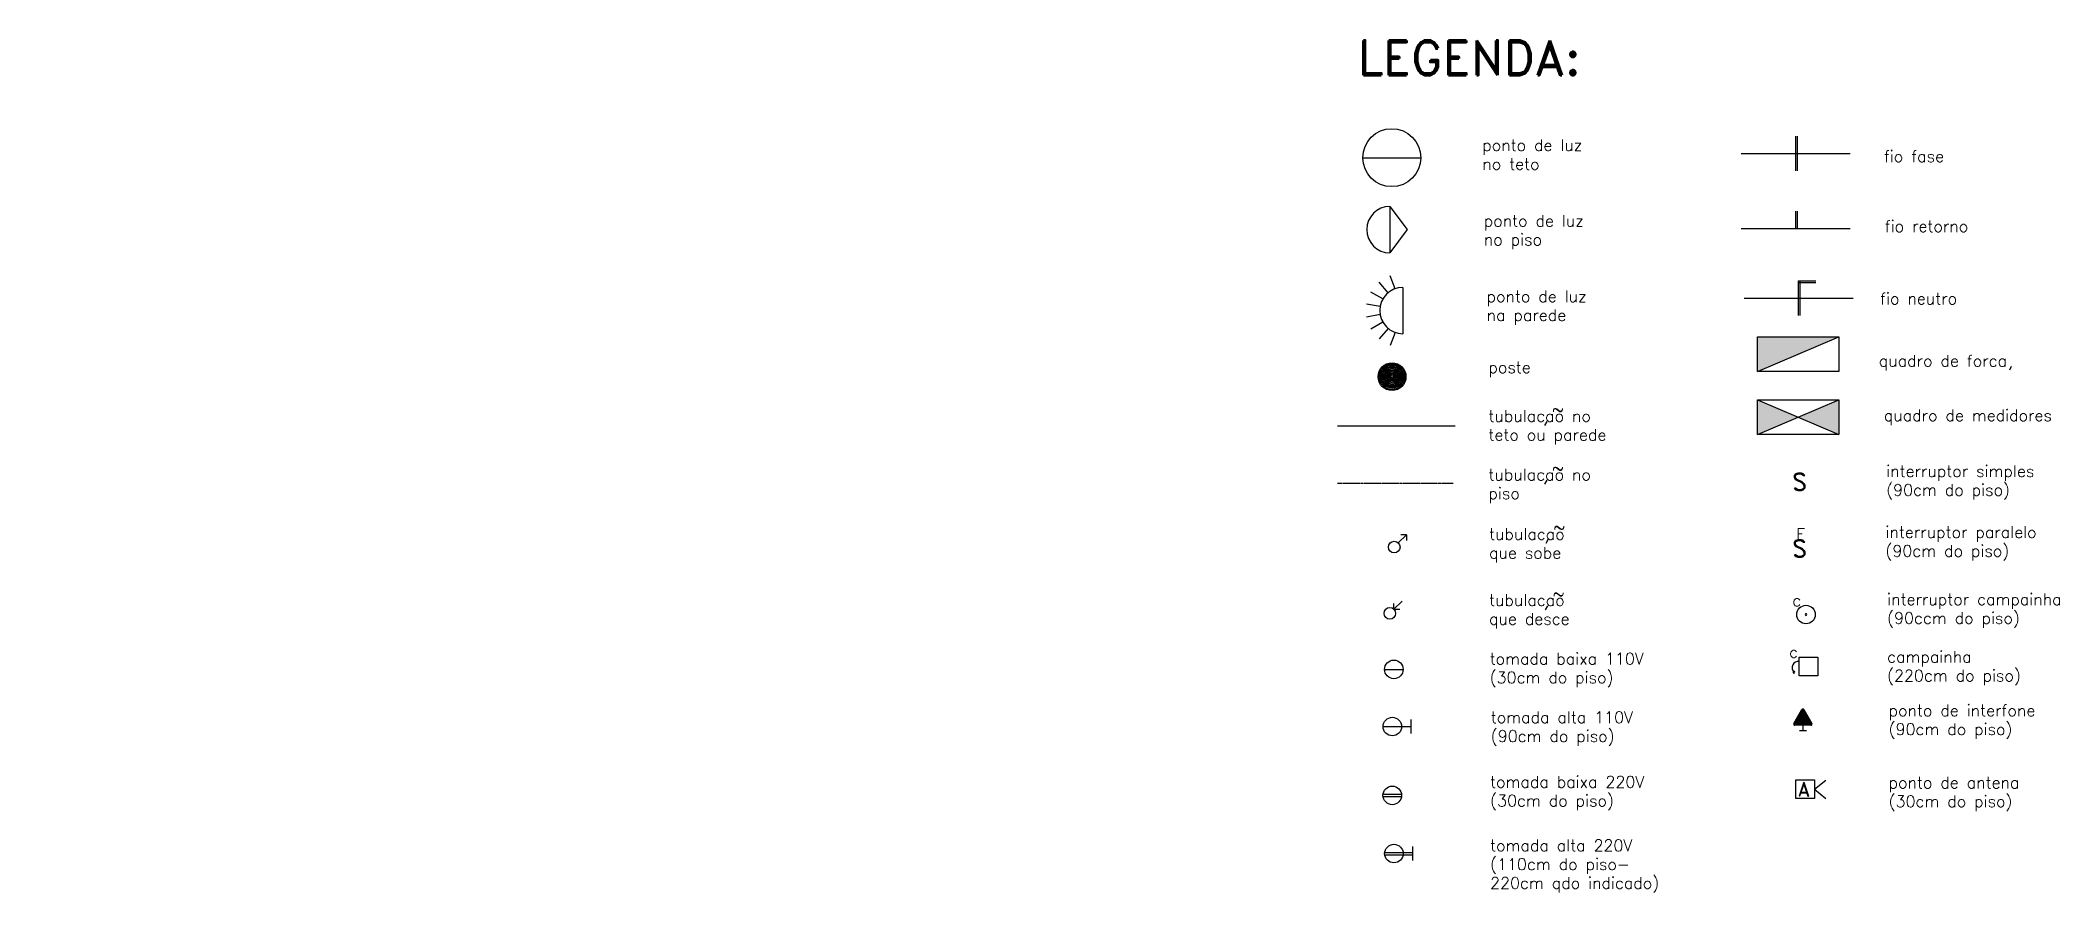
# Model space of a CAD drawing. Header units: centimetres. Extents: x -31425 to 547589, y -58792 to 172981.
# Drawn here: x -31425 to -14016, y 165631 to 172981 of the extents above; entities that cross this region are included whole.
import ezdxf

# ---------------------------------------------------------------- set-up
doc = ezdxf.new("R2010")
doc.units = ezdxf.units.CM
doc.linetypes.add('HIDDEN', pattern=[9.525, 6.35, -3.175])
doc.layers.get('0').update_dxf_attribs({"color": 4})
doc.layers.add('Legenda_eletrica_predial|ELETRICA', color=2, linetype='Continuous')
doc.styles.add('ROMAND', font='Romand', dxfattribs={"height": 0.3})
doc.styles.add('ROMANS', font='romans.shx', dxfattribs={"width": 1.5})

msp = doc.modelspace()

# ---------------------------------------------------------------- texts
at = {"layer": 'Legenda_eletrica_predial|ELETRICA'}
for s, height, style, p in [('LEGENDA:', 300, 'ROMAND', (-20070.178, 172681.021)), ('ponto de luz ', 100, 'ROMANS', (-18992.908, 172026.973)), ('fio fase', 100, 'ROMANS', (-15531.07, 171930.859)), ('no teto', 100, 'ROMANS', (-18992.908, 171865.068)), ('ponto de luz', 100, 'ROMANS', (-18979.991, 171374.862)), ('no piso', 100, 'ROMANS', (-18979.991, 171212.957)), ('fio retorno', 100, 'ROMANS', (-15523.758, 171328.163)), ('ponto de luz', 100, 'ROMANS', (-18955.824, 170722.925)), ('fio neutro', 100, 'ROMANS', (-15563.749, 170703.981)), ('na parede', 100, 'ROMANS', (-18955.824, 170561.02)), ('quadro de forca', 100, 'ROMANS', (-15574.642, 170167.394)), ('poste', 100, 'ROMANS', (-18939.841, 170110.975)), ('tubulacao no', 100, 'ROMANS', (-18939.841, 169691.033)), ('~', 100, 'ROMANS', (-18392.44, 169750.095)), ('quadro de medidores', 100, 'ROMANS', (-15531.07, 169696.465)), ('teto ou parede', 100, 'ROMANS', (-18939.841, 169529.128)), ('tubulacao no', 100, 'ROMANS', (-18939.841, 169185.943)), ('~', 100, 'ROMANS', (-18392.26, 169244.106)), ('S', 150, 'ROMAND', (-16321.991, 169098.398)), ('interruptor simples', 100, 'ROMANS', (-15511.01, 169215.609)), ('piso', 100, 'ROMANS', (-18939.841, 169024.038)), ('(90cm do piso)', 100, 'ROMANS', (-15511.01, 169053.704)), ('tubulacao', 100, 'ROMANS', (-18934.69, 168672.893)), ('~', 100, 'ROMANS', (-18381.441, 168733.342)), ('F', 100, 'ROMAND', (-16287.246, 168671.387)), ('interruptor paralelo', 100, 'ROMANS', (-15517.23, 168689.766)), ('que sobe', 100, 'ROMANS', (-18934.69, 168510.989)), ('S', 150, 'ROMAND', (-16321.991, 168523.611)), ('(90cm do piso)', 100, 'ROMANS', (-15517.23, 168527.862)), ('tubulacao', 100, 'ROMANS', (-18934.69, 168103.318)), ('~', 100, 'ROMANS', (-18387.461, 168158.99)), ('interruptor campainha', 100, 'ROMANS', (-15502.944, 168110.542)), ('que desce', 100, 'ROMANS', (-18934.69, 167941.413)), ('c', 100, 'ROMAND', (-16320.72, 168100.028)), ('(90ccm do piso)', 100, 'ROMANS', (-15502.944, 167948.638)), ('tomada baixa 110V', 100, 'ROMANS', (-18929.424, 167597.745)), ('c', 100, 'ROMAND', (-16347.826, 167655.265)), ('campainha', 100, 'ROMANS', (-15502.944, 167614.321)), ('(30cm do piso)', 100, 'ROMANS', (-18929.424, 167435.841)), ('(220cm do piso)', 100, 'ROMANS', (-15502.944, 167452.417)), ('tomada alta 110V', 100, 'ROMANS', (-18919.811, 167092.273)), ('ponto de interfone', 100, 'ROMANS', (-15489.789, 167152.028)), ('(90cm do piso)', 100, 'ROMANS', (-18919.811, 166930.368)), ('(90cm do piso)', 100, 'ROMANS', (-15489.789, 166990.123)), ('tomada baixa 220V', 100, 'ROMANS', (-18925.525, 166535.67)), ('ponto de antena', 100, 'ROMANS', (-15489.789, 166529.642)), ('(30cm do piso)', 100, 'ROMANS', (-18925.525, 166373.765)), ('A', 120, 'ROMAND', (-16272.623, 166461.972)), ('(30cm do piso)', 100, 'ROMANS', (-15489.789, 166367.737)), ('tomada alta 220V', 100, 'ROMANS', (-18925.525, 165987.721)), ('(110cm do piso-', 100, 'ROMANS', (-18925.525, 165825.816)), ('220cm qdo indicado)', 100, 'ROMANS', (-18925.525, 165663.911))]:
    msp.add_text(s, height=height, dxfattribs=dict(at, style=style)).set_placement(p)

# ---------------------------------------------------------------- hatches: boundary and pattern name
at = {"lineweight": 5}
h = msp.add_hatch(dxfattribs=at)
h.set_pattern_fill('AR-BRSTD', color=256, scale=100, style=0)
h.set_pattern_definition([(0, (11890, 0), (0, 6774.18), []), (90, (11890, 0), (-10160, 6774.2), [6774.2, -6774.2])])
h.paths.add_polyline_path([(-31425.16, 171722.272), (-27022.718, 171722.272), (-27022.718, 170546.545)])

# ---------------------------------------------------------------- linework, layer by layer
at = {"layer": 'Legenda_eletrica_predial|ELETRICA'}
for p, q in [((-16760.037, 172005.566), (-15820.369, 172005.566)), ((-16290.203, 171855.566), (-16290.203, 172155.566)), ((-16275.203, 171855.566), (-16275.203, 172155.566)), ((-20023.696, 171969.335), (-19523.696, 171969.335)), ((-19789.862, 171548.647), (-19639.862, 171348.647)), ((-19789.862, 171548.647), (-19789.862, 171148.647)), ((-16290.203, 171357.24), (-16290.203, 171507.24)), ((-16275.203, 171357.24), (-16275.203, 171507.24)), ((-19639.862, 171348.647), (-19789.862, 171148.647)), ((-16760.037, 171357.24), (-15820.369, 171357.24)), ((-19850.686, 170750.577), (-19954.042, 170810.25)), ((-19806.038, 170803.786), (-19882.752, 170895.211)), ((-19745.885, 170838.516), (-19786.703, 170950.664)), ((-19677.481, 170850.577), (-19677.481, 170450.577)), ((-16266.414, 170608.286), (-16266.414, 170908.286)), ((-16266.414, 170908.286), (-16116.414, 170908.286)), ((-16266.414, 170893.286), (-16116.414, 170893.286)), ((-16251.414, 170608.286), (-16251.414, 170908.286)), ((-19874.442, 170685.307), (-19991.975, 170706.031)), ((-19874.442, 170615.848), (-19991.975, 170595.123)), ((-16736.248, 170758.286), (-15796.58, 170758.286)), ((-19850.686, 170550.577), (-19954.042, 170490.904)), ((-19806.038, 170497.368), (-19882.752, 170405.944)), ((-19745.885, 170462.639), (-19786.703, 170350.49)), ((-16619.807, 170425.206), (-15919.807, 170425.206)), ((-16619.807, 170125.206), (-16619.807, 170425.206)), ((-16619.807, 170125.206), (-15919.807, 170425.206)), ((-15919.807, 170425.206), (-15919.807, 170125.206)), ((-15919.807, 170125.206), (-16619.807, 170125.206)), ((-14433.403, 170167.626), (-14447.058, 170137.29)), ((-16619.807, 169581.557), (-15919.807, 169881.557)), ((-16619.807, 169881.557), (-15919.807, 169581.557)), ((-16619.807, 169881.557), (-15919.807, 169881.557)), ((-16619.807, 169581.557), (-16619.807, 169881.557)), ((-15919.807, 169881.557), (-15919.807, 169581.557)), ((-20241.766, 169656.944), (-19226.052, 169656.944)), ((-18437.142, 169695.196), (-18457.551, 169659.48)), ((-15919.807, 169581.557), (-16619.807, 169581.557)), ((-18436.962, 169189.207), (-18457.371, 169153.49)), ((-19717.363, 168646.05), (-19646.653, 168716.761)), ((-19646.653, 168716.761), (-19696.653, 168716.761)), ((-19646.653, 168716.761), (-19646.653, 168666.761)), ((-18426.143, 168678.443), (-18446.552, 168642.727)), ((-19754.983, 168074.748), (-19684.272, 168145.459)), ((-19754.983, 168074.748), (-19754.983, 168124.748)), ((-19754.983, 168074.748), (-19704.983, 168074.748)), ((-18432.164, 168104.091), (-18452.573, 168068.375)), ((-16260.65, 167500.396), (-16260.65, 167660.396)), ((-16260.65, 167660.396), (-16100.65, 167660.396)), ((-16100.65, 167660.396), (-16100.65, 167500.396)), ((-19835.737, 167555.864), (-19675.737, 167555.864)), ((-16100.65, 167500.396), (-16260.65, 167500.396)), ((-16307.219, 167088.888), (-16237.937, 167208.888)), ((-16220.616, 167208.888), (-16151.334, 167088.888)), ((-19848.837, 167062.754), (-19608.837, 167062.754)), ((-19608.837, 167122.754), (-19608.837, 167002.754)), ((-16159.995, 167073.888), (-16298.559, 167073.888)), ((-16259.277, 167030.263), (-16199.277, 167030.263)), ((-16229.277, 167073.888), (-16229.277, 167030.263)), ((-19849.098, 166479.14), (-19690.353, 166479.14)), ((-19849.098, 166459.14), (-19690.353, 166459.14)), ((-16290.022, 166602.232), (-16130.022, 166602.232)), ((-16290.022, 166442.232), (-16290.022, 166602.232)), ((-16130.022, 166442.232), (-16290.022, 166442.232)), ((-16130.022, 166602.232), (-16130.022, 166442.232)), ((-16130.022, 166522.232), (-16031.397, 166600.788)), ((-16130.022, 166522.232), (-16031.397, 166442.357)), ((-19834.702, 165977.497), (-19595.329, 165977.497)), ((-19834.702, 165957.497), (-19595.329, 165957.497)), ((-19595.329, 166027.497), (-19595.329, 165907.497))]:
    msp.add_line(p, q, dxfattribs=at)
at = {"layer": 'Legenda_eletrica_predial|ELETRICA', "linetype": 'HIDDEN'}
msp.add_line((-20241.766, 169160.819), (-19244.862, 169160.819), dxfattribs=at)
at = {"layer": 'Legenda_eletrica_predial|ELETRICA'}
for centre, radius in [((-19773.696, 171969.335), 250), ((-19771.528, 170080.865), 120), ((-19771.528, 170080.865), 110), ((-19771.528, 170080.865), 100), ((-19771.528, 170080.865), 90), ((-19771.528, 170080.865), 80), ((-19771.528, 170080.865), 70), ((-19771.528, 170080.865), 60), ((-19771.528, 170080.865), 50), ((-19771.528, 170080.865), 40), ((-19771.528, 170080.865), 30), ((-19771.528, 170080.865), 20), ((-19771.528, 170080.865), 10), ((-19752.719, 168610.694), 50), ((-19790.338, 168039.393), 50), ((-16202.612, 168028.916), 80), ((-19755.737, 167555.864), 80), ((-19768.837, 167062.754), 80), ((-19769.725, 166469.14), 80), ((-19755.329, 165967.497), 80)]:
    msp.add_circle(centre, radius, dxfattribs=at)
for centre, radius, start, end in [((-19789.862, 171348.647), 200, 90, 270), ((-19677.481, 170650.577), 200, 90, 270), ((-16202.612, 168028.916), 7.5, 0, 180), ((-16202.612, 168028.916), 7.5, 180, 0), ((-16267.672, 167570.275), 54.656, 82.6187296, 224.2801853), ((-16306.802, 167532.116), 7.5, 0, 180), ((-16306.802, 167532.116), 7.5, 180, 0), ((-16229.277, 167203.888), 10, 29.9999999, 149.9999999), ((-16298.559, 167083.888), 10, 149.9999999, 270), ((-16159.995, 167083.888), 10, 270, 29.9999999)]:
    msp.add_arc(centre, radius, start, end, dxfattribs=at)
for points in [[(-16619.807, 170425.206), (-16619.807, 170125.206), (-15919.807, 170425.206)], [(-16619.807, 169881.557), (-16269.807, 169731.557), (-16619.807, 169581.557)], [(-15919.807, 169881.557), (-16269.807, 169731.557), (-15919.807, 169581.557)], [(-16307.219, 167088.888), (-16237.937, 167208.888), (-16298.559, 167073.888)], [(-16237.937, 167208.888), (-16220.616, 167208.888), (-16298.559, 167073.888), (-16159.995, 167073.888)], [(-16237.937, 167208.888), (-16220.616, 167208.888), (-16234.355, 167212.502), (-16226.71, 167213.553)], [(-16220.616, 167208.888), (-16159.995, 167073.888), (-16151.334, 167088.888)], [(-16298.559, 167073.888), (-16307.219, 167088.888), (-16305.242, 167076.449), (-16308.336, 167081.791)], [(-16159.995, 167073.888), (-16151.334, 167088.888), (-16155.896, 167074.766), (-16150.808, 167079.938)]]:
    msp.add_solid(points, dxfattribs=at)

msp.set_redraw_order([(e.dxf.handle, doc.entitydb.next_handle()) for e in msp.query("TEXT MTEXT ATTDEF DIMENSION ARC_DIMENSION")])  # texts and dimensions are drawn at this point

doc.saveas('drawing.dxf')
